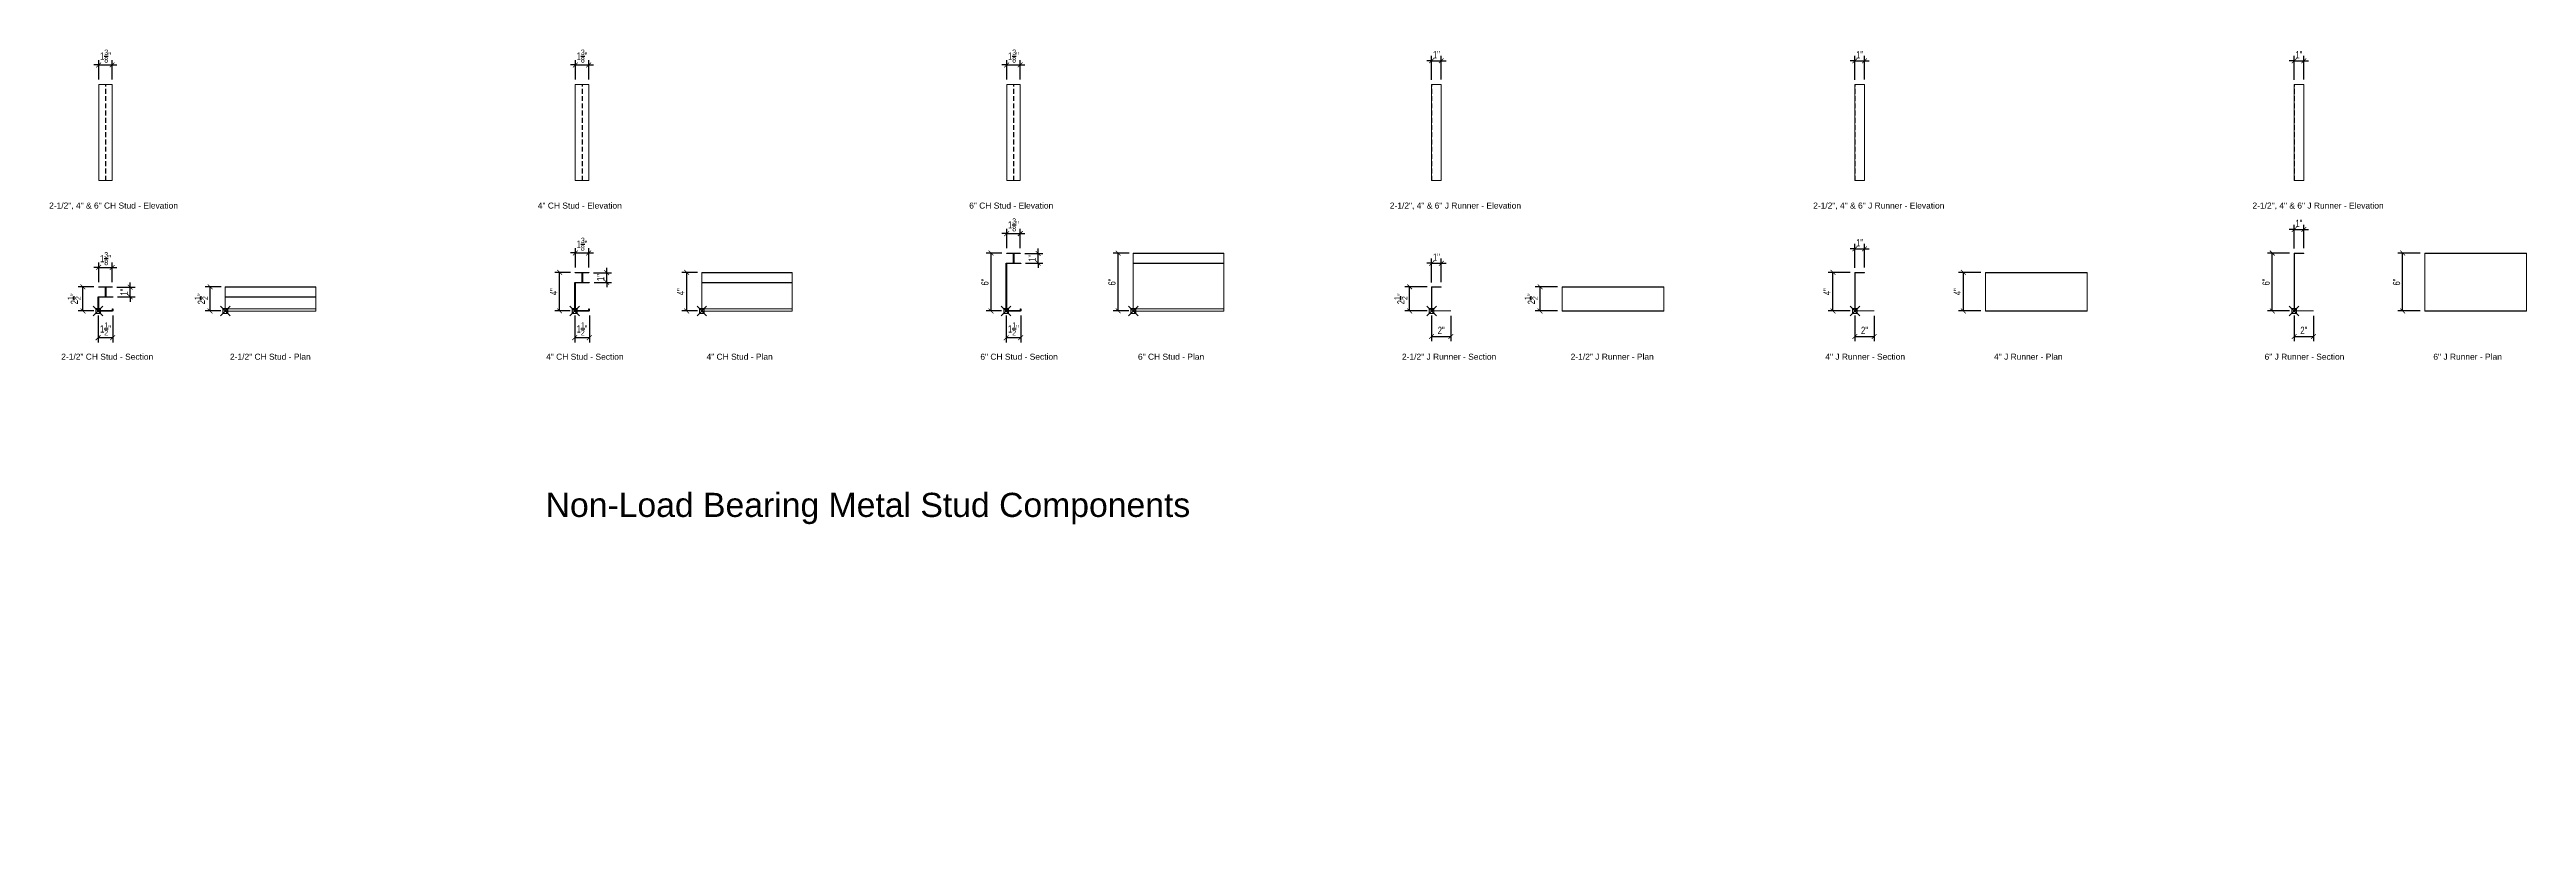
# Model space of a CAD drawing. Header units: inches. Extents: x 1578 to 1959, y 1763 to 1845.
# Drawn here: x 1577.6 to 1834.2, y 1763.5 to 1845.1 of the extents above; entities that cross this region are included whole.
import ezdxf
from ezdxf.enums import TextEntityAlignment as Align

# ---------------------------------------------------------------- set-up
doc = ezdxf.new("R2010")
doc.units = ezdxf.units.IN
doc.header["$LTSCALE"] = 4
doc.header["$MEASUREMENT"] = 0
doc.header["$PDMODE"] = 99
doc.header["$PDSIZE"] = 0.5
doc.linetypes.add('HIDDEN2', pattern=[0.1875, 0.125, -0.0625])
for name, color, linetype, lineweight in [('A-Anno-Dims', 211, 'Continuous', 25), ('Fine', 90, 'Continuous', 18), ('G-Anno-Ttlb', 213, 'Continuous', 50), ('Med', 31, 'Continuous', 25), ('Thin', 150, 'Continuous', 18)]:
    doc.layers.add(name, color=color, linetype=linetype, lineweight=lineweight)
doc.layers.add('G-Anno-Nplt', color=140, linetype='Continuous', lineweight=18, plot=False)
doc.styles.add('Arch-Dim', font='arial.ttf', dxfattribs={"width": 0.75})
doc.styles.add('RomanS', font='romans.shx')
doc.dimstyles.new('Aec-Arch-I-1-2', dxfattribs={"dimscale": 8, "dimtxt": 0.09375, "dimasz": 0.0625, "dimexe": 0.0625, "dimexo": 0.0625, "dimgap": 0.03125, "dimtad": 1, "dimdec": 4, "dimzin": 3, "dimdsep": 46, "dimlunit": 4, "dimtxsty": 'Arch-Dim', "dimblk": 'ARCHTICK', "dimcen": 0.09375, "dimclrd": 8, "dimclre": 8, "dimadec": 4, "dimazin": 2, "dimtfac": 0.75, "dimtdec": 4, "dimtix": 1, "dimtmove": 1, "dimatfit": 2, "dimldrblk": 'OPEN90', "dimfxl": 1, "dimtolj": 1, "dimtzin": 0, "dimarcsym": 0})

msp = doc.modelspace()

# ---------------------------------------------------------------- texts
at = {"layer": 'A-Anno-Dims', "insert": (1807.31257, 1763.48275), "char_height": 0.75, "attachment_point": 9, "style": 'Arch-Dim'}
msp.add_mtext('\\A1;', dxfattribs=at)

# ---------------------------------------------------------------- blocks, each defined once
blk = doc.blocks.new('Anno_Title_T2')
at = {"color": 0, "linetype": 'ByBlock', "lineweight": -2, "style": 'RomanS'}
blk.add_attdef('TITLE', (0, 0.5), '', height=1.25, dxfattribs=at)
blk.add_attdef('SCALE', text='', height=0.75, dxfattribs=at).set_placement((0, -0.5), align=Align.TOP_LEFT)
blk = doc.blocks.new('_ArchTick')
at = {"color": 0, "linetype": 'ByBlock', "const_width": 0.15}
blk.add_lwpolyline([(-0.5, -0.5), (0.5, 0.5)], dxfattribs=at)
blk = doc.blocks.new('*D10')
at = {"layer": 'A-Anno-Dims', "color": 8, "lineweight": -2, "transparency": 16777216}
for p, q in [((1582.59, 1817.57), (1582.59, 1814.77)), ((1584.1, 1817.57), (1584.1, 1814.77)), ((1584.1, 1815.27), (1582.59, 1815.27))]:
    blk.add_line(p, q, dxfattribs=at)
at = {"layer": 'Defpoints', "color": 0, "transparency": 16777216}
for p in [(1582.59, 1818.07), (1584.1, 1818.07), (1582.59, 1815.27)]:
    blk.add_point(p, dxfattribs=at)
at = {"layer": 'A-Anno-Dims', "color": 8, "lineweight": -2, "transparency": 16777216, "xscale": 0.5, "yscale": 0.5, "zscale": 0.5, "rotation": 180}
blk.add_blockref('_ArchTick', (1582.59, 1815.27), dxfattribs=at)
at = {"layer": 'A-Anno-Dims', "color": 8, "lineweight": -2, "transparency": 16777216, "xscale": 0.5, "yscale": 0.5, "zscale": 0.5}
blk.add_blockref('_ArchTick', (1584.1, 1815.27), dxfattribs=at)
at = {"layer": 'A-Anno-Dims', "color": 0, "transparency": 16777216, "insert": (1583.35, 1816.18), "char_height": 0.75, "attachment_point": 5, "style": 'Arch-Dim'}
blk.add_mtext('\\A1;1{\\H0.750000x;\\S1/2;}"', dxfattribs=at)
blk = doc.blocks.new('_Open90')
at = {"color": 0, "linetype": 'ByBlock', "lineweight": -2}
for p, q in [((0, 0), (-1, 0)), ((-0.5, 0.5), (0, 0)), ((0, 0), (-0.5, -0.5))]:
    blk.add_line(p, q, dxfattribs=at)
blk = doc.blocks.new('*D11')
at = {"layer": 'A-Anno-Dims', "color": 8, "lineweight": -2, "transparency": 16777216}
for p, q in [((1582.65, 1822.55), (1582.15, 1822.55)), ((1582.65, 1821.04), (1582.65, 1823.05)), ((1582.65, 1822.55), (1584.04, 1822.55)), ((1584.04, 1821.04), (1584.04, 1823.05)), ((1584.04, 1822.55), (1584.54, 1822.55))]:
    blk.add_line(p, q, dxfattribs=at)
at = {"layer": 'Defpoints', "color": 0, "transparency": 16777216}
for p in [(1584.04, 1822.55), (1582.65, 1820.54), (1584.04, 1820.54)]:
    blk.add_point(p, dxfattribs=at)
at = {"layer": 'A-Anno-Dims', "color": 8, "lineweight": -2, "transparency": 16777216, "xscale": 0.5, "yscale": 0.5, "zscale": 0.5}
blk.add_blockref('_ArchTick', (1582.65, 1822.55), dxfattribs=at)
at = {"layer": 'A-Anno-Dims', "color": 8, "lineweight": -2, "transparency": 16777216, "xscale": 0.5, "yscale": 0.5, "zscale": 0.5, "rotation": 180}
blk.add_blockref('_ArchTick', (1584.04, 1822.55), dxfattribs=at)
at = {"layer": 'A-Anno-Dims', "color": 0, "transparency": 16777216, "insert": (1583.35, 1823.46), "char_height": 0.75, "attachment_point": 5, "style": 'Arch-Dim'}
blk.add_mtext('\\A1;1{\\H0.750000x;\\S3/8;}"', dxfattribs=at)
blk = doc.blocks.new('*D12')
at = {"layer": 'A-Anno-Dims', "color": 8, "lineweight": -2, "transparency": 16777216}
for p, q in [((1582.15, 1820.54), (1580.52, 1820.54)), ((1581.02, 1818.04), (1581.02, 1820.54)), ((1582.13, 1818.04), (1580.52, 1818.04))]:
    blk.add_line(p, q, dxfattribs=at)
at = {"layer": 'Defpoints', "color": 0, "transparency": 16777216}
for p in [(1581.02, 1820.54), (1582.65, 1820.54), (1582.63, 1818.04)]:
    blk.add_point(p, dxfattribs=at)
at = {"layer": 'A-Anno-Dims', "color": 8, "lineweight": -2, "transparency": 16777216, "xscale": 0.5, "yscale": 0.5, "zscale": 0.5}
for p, rotation in [((1581.02, 1820.54), 90), ((1581.02, 1818.04), 270)]:
    blk.add_blockref('_ArchTick', p, dxfattribs=dict(at, rotation=rotation))
at = {"layer": 'A-Anno-Dims', "color": 0, "transparency": 16777216, "insert": (1580.12, 1819.29), "char_height": 0.75, "attachment_point": 5, "rotation": 90, "style": 'Arch-Dim'}
blk.add_mtext('\\A1;2{\\H0.750000x;\\S1/2;}"', dxfattribs=at)
blk = doc.blocks.new('*D13')
at = {"layer": 'A-Anno-Dims', "color": 8, "lineweight": -2, "transparency": 16777216}
for p, q in [((1584.54, 1820.5), (1586.41, 1820.5)), ((1584.6, 1819.5), (1586.41, 1819.5)), ((1585.91, 1820.5), (1585.91, 1821)), ((1585.91, 1819.5), (1585.91, 1820.5)), ((1585.91, 1819.5), (1585.91, 1819))]:
    blk.add_line(p, q, dxfattribs=at)
at = {"layer": 'Defpoints', "color": 0, "transparency": 16777216}
for p in [(1584.04, 1820.5), (1584.1, 1819.5), (1585.91, 1820.5)]:
    blk.add_point(p, dxfattribs=at)
at = {"layer": 'A-Anno-Dims', "color": 8, "lineweight": -2, "transparency": 16777216, "xscale": 0.5, "yscale": 0.5, "zscale": 0.5}
for p, rotation in [((1585.91, 1820.5), 270), ((1585.91, 1819.5), 90)]:
    blk.add_blockref('_ArchTick', p, dxfattribs=dict(at, rotation=rotation))
at = {"layer": 'A-Anno-Dims', "color": 0, "transparency": 16777216, "insert": (1585.28, 1820), "char_height": 0.75, "attachment_point": 5, "rotation": 90, "style": 'Arch-Dim'}
blk.add_mtext('\\A1;1"', dxfattribs=at)
blk = doc.blocks.new('AecDtl_2_1_2CHStudSection')
at = {"layer": 'Med', "color": 0, "linetype": 'ByBlock'}
blk.add_lwpolyline([(0, 0.0359), (0, 1.43285, -0.4142135624), (0.0359, 1.46875), (0.758575, 1.46875), (0.75625, 2.46875), (0.0625, 2.46875), (0.0625, 2.5), (1.45, 2.5), (1.45, 2.46875), (0.789825, 2.46875), (0.789825, 1.46875), (1.5125, 1.46875), (1.5125, 1.43285), (0.0359, 1.43285), (0.0359, 0.0359), (1.4766, 0.0359), (1.4766, 0.21875), (1.5125, 0.21875), (1.5125, 0.0359, -0.4142135624), (1.4766, 0), (0.0359, 0, -0.4142135624)], format="xyb", close=True, dxfattribs=at)
blk = doc.blocks.new('*D25')
at = {"layer": 'A-Anno-Dims', "color": 8, "lineweight": -2, "transparency": 16777216}
for p, q in [((1582.65, 1843.53), (1582.15, 1843.53)), ((1582.65, 1842.02), (1582.65, 1844.03)), ((1582.65, 1843.53), (1584.04, 1843.53)), ((1584.04, 1842.02), (1584.04, 1844.03)), ((1584.04, 1843.53), (1584.54, 1843.53))]:
    blk.add_line(p, q, dxfattribs=at)
at = {"layer": 'Defpoints', "color": 0, "transparency": 16777216}
for p in [(1584.04, 1843.53), (1582.65, 1841.52), (1584.04, 1841.52)]:
    blk.add_point(p, dxfattribs=at)
at = {"layer": 'A-Anno-Dims', "color": 8, "lineweight": -2, "transparency": 16777216, "xscale": 0.5, "yscale": 0.5, "zscale": 0.5}
blk.add_blockref('_ArchTick', (1582.65, 1843.53), dxfattribs=at)
at = {"layer": 'A-Anno-Dims', "color": 8, "lineweight": -2, "transparency": 16777216, "xscale": 0.5, "yscale": 0.5, "zscale": 0.5, "rotation": 180}
blk.add_blockref('_ArchTick', (1584.04, 1843.53), dxfattribs=at)
at = {"layer": 'A-Anno-Dims', "color": 0, "transparency": 16777216, "insert": (1583.35, 1844.45), "char_height": 0.75, "attachment_point": 5, "style": 'Arch-Dim'}
blk.add_mtext('\\A1;1{\\H0.750000x;\\S3/8;}"', dxfattribs=at)
blk = doc.blocks.new('*D26')
at = {"layer": 'A-Anno-Dims', "color": 8, "lineweight": -2, "transparency": 16777216}
for p, q in [((1595.32, 1820.54), (1593.69, 1820.54)), ((1594.19, 1818.04), (1594.19, 1820.54)), ((1595.3, 1818.04), (1593.69, 1818.04))]:
    blk.add_line(p, q, dxfattribs=at)
at = {"layer": 'Defpoints', "color": 0, "transparency": 16777216}
for p in [(1594.19, 1820.54), (1595.82, 1820.54), (1595.8, 1818.04)]:
    blk.add_point(p, dxfattribs=at)
at = {"layer": 'A-Anno-Dims', "color": 8, "lineweight": -2, "transparency": 16777216, "xscale": 0.5, "yscale": 0.5, "zscale": 0.5}
for p, rotation in [((1594.19, 1820.54), 90), ((1594.19, 1818.04), 270)]:
    blk.add_blockref('_ArchTick', p, dxfattribs=dict(at, rotation=rotation))
at = {"layer": 'A-Anno-Dims', "color": 0, "transparency": 16777216, "insert": (1593.28, 1819.29), "char_height": 0.75, "attachment_point": 5, "rotation": 90, "style": 'Arch-Dim'}
blk.add_mtext('\\A1;2{\\H0.750000x;\\S1/2;}"', dxfattribs=at)
blk = doc.blocks.new('*D17')
at = {"layer": 'A-Anno-Dims', "color": 8, "lineweight": -2, "transparency": 16777216}
for p, q in [((1631.96, 1817.57), (1631.96, 1814.77)), ((1633.48, 1817.57), (1633.48, 1814.77)), ((1633.48, 1815.27), (1631.96, 1815.27))]:
    blk.add_line(p, q, dxfattribs=at)
at = {"layer": 'Defpoints', "color": 0, "transparency": 16777216}
for p in [(1631.96, 1818.07), (1633.48, 1818.07), (1631.96, 1815.27)]:
    blk.add_point(p, dxfattribs=at)
at = {"layer": 'A-Anno-Dims', "color": 8, "lineweight": -2, "transparency": 16777216, "xscale": 0.5, "yscale": 0.5, "zscale": 0.5, "rotation": 180}
blk.add_blockref('_ArchTick', (1631.96, 1815.27), dxfattribs=at)
at = {"layer": 'A-Anno-Dims', "color": 8, "lineweight": -2, "transparency": 16777216, "xscale": 0.5, "yscale": 0.5, "zscale": 0.5}
blk.add_blockref('_ArchTick', (1633.48, 1815.27), dxfattribs=at)
at = {"layer": 'A-Anno-Dims', "color": 0, "transparency": 16777216, "insert": (1632.72, 1816.18), "char_height": 0.75, "attachment_point": 5, "style": 'Arch-Dim'}
blk.add_mtext('\\A1;1{\\H0.750000x;\\S1/2;}"', dxfattribs=at)
blk = doc.blocks.new('*D14')
at = {"layer": 'A-Anno-Dims', "color": 8, "lineweight": -2, "transparency": 16777216}
for p, q in [((1632.03, 1822.54), (1632.03, 1824.55)), ((1633.41, 1822.54), (1633.41, 1824.55)), ((1632.03, 1824.05), (1631.53, 1824.05)), ((1632.03, 1824.05), (1633.41, 1824.05)), ((1633.41, 1824.05), (1633.91, 1824.05))]:
    blk.add_line(p, q, dxfattribs=at)
at = {"layer": 'Defpoints', "color": 0, "transparency": 16777216}
for p in [(1632.03, 1822.04), (1633.41, 1824.05), (1633.41, 1822.04)]:
    blk.add_point(p, dxfattribs=at)
at = {"layer": 'A-Anno-Dims', "color": 8, "lineweight": -2, "transparency": 16777216, "xscale": 0.5, "yscale": 0.5, "zscale": 0.5}
blk.add_blockref('_ArchTick', (1632.03, 1824.05), dxfattribs=at)
at = {"layer": 'A-Anno-Dims', "color": 8, "lineweight": -2, "transparency": 16777216, "xscale": 0.5, "yscale": 0.5, "zscale": 0.5, "rotation": 180}
blk.add_blockref('_ArchTick', (1633.41, 1824.05), dxfattribs=at)
at = {"layer": 'A-Anno-Dims', "color": 0, "transparency": 16777216, "insert": (1632.72, 1824.96), "char_height": 0.75, "attachment_point": 5, "style": 'Arch-Dim'}
blk.add_mtext('\\A1;1{\\H0.750000x;\\S3/8;}"', dxfattribs=at)
blk = doc.blocks.new('*D15')
at = {"layer": 'A-Anno-Dims', "color": 8, "lineweight": -2, "transparency": 16777216}
for p, q in [((1631.53, 1822.04), (1629.89, 1822.04)), ((1630.39, 1818.04), (1630.39, 1822.04)), ((1631.5, 1818.04), (1629.89, 1818.04))]:
    blk.add_line(p, q, dxfattribs=at)
at = {"layer": 'Defpoints', "color": 0, "transparency": 16777216}
for p in [(1630.39, 1822.04), (1632.03, 1822.04), (1632, 1818.04)]:
    blk.add_point(p, dxfattribs=at)
at = {"layer": 'A-Anno-Dims', "color": 8, "lineweight": -2, "transparency": 16777216, "xscale": 0.5, "yscale": 0.5, "zscale": 0.5}
for p, rotation in [((1630.39, 1822.04), 90), ((1630.39, 1818.04), 270)]:
    blk.add_blockref('_ArchTick', p, dxfattribs=dict(at, rotation=rotation))
at = {"layer": 'A-Anno-Dims', "color": 0, "transparency": 16777216, "insert": (1629.77, 1820.04), "char_height": 0.75, "attachment_point": 5, "rotation": 90, "style": 'Arch-Dim'}
blk.add_mtext('\\A1;4"', dxfattribs=at)
blk = doc.blocks.new('*D16')
at = {"layer": 'A-Anno-Dims', "color": 8, "lineweight": -2, "transparency": 16777216}
for p, q in [((1633.91, 1822), (1635.78, 1822)), ((1635.28, 1822), (1635.28, 1822.5)), ((1635.28, 1821), (1635.28, 1822)), ((1633.98, 1821), (1635.78, 1821)), ((1635.28, 1821), (1635.28, 1820.5))]:
    blk.add_line(p, q, dxfattribs=at)
at = {"layer": 'Defpoints', "color": 0, "transparency": 16777216}
for p in [(1633.41, 1822), (1635.28, 1822), (1633.48, 1821)]:
    blk.add_point(p, dxfattribs=at)
at = {"layer": 'A-Anno-Dims', "color": 8, "lineweight": -2, "transparency": 16777216, "xscale": 0.5, "yscale": 0.5, "zscale": 0.5}
for p, rotation in [((1635.28, 1822), 270), ((1635.28, 1821), 90)]:
    blk.add_blockref('_ArchTick', p, dxfattribs=dict(at, rotation=rotation))
at = {"layer": 'A-Anno-Dims', "color": 0, "transparency": 16777216, "insert": (1634.65, 1821.5), "char_height": 0.75, "attachment_point": 5, "rotation": 90, "style": 'Arch-Dim'}
blk.add_mtext('\\A1;1"', dxfattribs=at)
blk = doc.blocks.new('*D18')
at = {"layer": 'A-Anno-Dims', "color": 8, "lineweight": -2, "transparency": 16777216}
for p, q in [((1676.66, 1817.57), (1676.66, 1814.77)), ((1678.17, 1817.57), (1678.17, 1814.77)), ((1678.17, 1815.27), (1676.66, 1815.27))]:
    blk.add_line(p, q, dxfattribs=at)
at = {"layer": 'Defpoints', "color": 0, "transparency": 16777216}
for p in [(1676.66, 1818.07), (1678.17, 1818.07), (1676.66, 1815.27)]:
    blk.add_point(p, dxfattribs=at)
at = {"layer": 'A-Anno-Dims', "color": 8, "lineweight": -2, "transparency": 16777216, "xscale": 0.5, "yscale": 0.5, "zscale": 0.5, "rotation": 180}
blk.add_blockref('_ArchTick', (1676.66, 1815.27), dxfattribs=at)
at = {"layer": 'A-Anno-Dims', "color": 8, "lineweight": -2, "transparency": 16777216, "xscale": 0.5, "yscale": 0.5, "zscale": 0.5}
blk.add_blockref('_ArchTick', (1678.17, 1815.27), dxfattribs=at)
at = {"layer": 'A-Anno-Dims', "color": 0, "transparency": 16777216, "insert": (1677.41, 1816.18), "char_height": 0.75, "attachment_point": 5, "style": 'Arch-Dim'}
blk.add_mtext('\\A1;1{\\H0.750000x;\\S1/2;}"', dxfattribs=at)
blk = doc.blocks.new('*D19')
at = {"layer": 'A-Anno-Dims', "color": 8, "lineweight": -2, "transparency": 16777216}
for p, q in [((1676.72, 1826.05), (1676.22, 1826.05)), ((1676.72, 1824.54), (1676.72, 1826.55)), ((1676.72, 1826.05), (1678.11, 1826.05)), ((1678.11, 1824.54), (1678.11, 1826.55)), ((1678.11, 1826.05), (1678.61, 1826.05))]:
    blk.add_line(p, q, dxfattribs=at)
at = {"layer": 'Defpoints', "color": 0, "transparency": 16777216}
for p in [(1678.11, 1826.05), (1676.72, 1824.04), (1678.11, 1824.04)]:
    blk.add_point(p, dxfattribs=at)
at = {"layer": 'A-Anno-Dims', "color": 8, "lineweight": -2, "transparency": 16777216, "xscale": 0.5, "yscale": 0.5, "zscale": 0.5}
blk.add_blockref('_ArchTick', (1676.72, 1826.05), dxfattribs=at)
at = {"layer": 'A-Anno-Dims', "color": 8, "lineweight": -2, "transparency": 16777216, "xscale": 0.5, "yscale": 0.5, "zscale": 0.5, "rotation": 180}
blk.add_blockref('_ArchTick', (1678.11, 1826.05), dxfattribs=at)
at = {"layer": 'A-Anno-Dims', "color": 0, "transparency": 16777216, "insert": (1677.41, 1826.96), "char_height": 0.75, "attachment_point": 5, "style": 'Arch-Dim'}
blk.add_mtext('\\A1;1{\\H0.750000x;\\S3/8;}"', dxfattribs=at)
blk = doc.blocks.new('*D20')
at = {"layer": 'A-Anno-Dims', "color": 8, "lineweight": -2, "transparency": 16777216}
for p, q in [((1676.22, 1824.04), (1674.59, 1824.04)), ((1675.09, 1818.04), (1675.09, 1824.04)), ((1676.19, 1818.04), (1674.59, 1818.04))]:
    blk.add_line(p, q, dxfattribs=at)
at = {"layer": 'Defpoints', "color": 0, "transparency": 16777216}
for p in [(1675.09, 1824.04), (1676.72, 1824.04), (1676.69, 1818.04)]:
    blk.add_point(p, dxfattribs=at)
at = {"layer": 'A-Anno-Dims', "color": 8, "lineweight": -2, "transparency": 16777216, "xscale": 0.5, "yscale": 0.5, "zscale": 0.5}
for p, rotation in [((1675.09, 1824.04), 90), ((1675.09, 1818.04), 270)]:
    blk.add_blockref('_ArchTick', p, dxfattribs=dict(at, rotation=rotation))
at = {"layer": 'A-Anno-Dims', "color": 0, "transparency": 16777216, "insert": (1674.46, 1821.04), "char_height": 0.75, "attachment_point": 5, "rotation": 90, "style": 'Arch-Dim'}
blk.add_mtext('\\A1;6"', dxfattribs=at)
blk = doc.blocks.new('*D21')
at = {"layer": 'A-Anno-Dims', "color": 8, "lineweight": -2, "transparency": 16777216}
for p, q in [((1679.97, 1824), (1679.97, 1824.5)), ((1678.61, 1824), (1680.47, 1824)), ((1678.67, 1823), (1680.47, 1823)), ((1679.97, 1823), (1679.97, 1824)), ((1679.97, 1823), (1679.97, 1822.5))]:
    blk.add_line(p, q, dxfattribs=at)
at = {"layer": 'Defpoints', "color": 0, "transparency": 16777216}
for p in [(1678.11, 1824), (1678.17, 1823), (1679.97, 1824)]:
    blk.add_point(p, dxfattribs=at)
at = {"layer": 'A-Anno-Dims', "color": 8, "lineweight": -2, "transparency": 16777216, "xscale": 0.5, "yscale": 0.5, "zscale": 0.5}
for p, rotation in [((1679.97, 1824), 270), ((1679.97, 1823), 90)]:
    blk.add_blockref('_ArchTick', p, dxfattribs=dict(at, rotation=rotation))
at = {"layer": 'A-Anno-Dims', "color": 0, "transparency": 16777216, "insert": (1679.35, 1823.5), "char_height": 0.75, "attachment_point": 5, "rotation": 90, "style": 'Arch-Dim'}
blk.add_mtext('\\A1;1"', dxfattribs=at)
blk = doc.blocks.new('AecDtl_4CHStudSection')
at = {"layer": 'Med', "color": 0, "linetype": 'ByBlock'}
blk.add_lwpolyline([(0, 0.0359), (0, 2.93285, -0.4142135624), (0.0359, 2.96875), (0.758575, 2.96875), (0.75625, 3.96875), (0.0625, 3.96875), (0.0625, 4), (1.45, 4), (1.45, 3.96875), (0.789825, 3.96875), (0.789825, 2.96875), (1.5125, 2.96875), (1.5125, 2.93285), (0.0359, 2.93285), (0.0359, 0.0359), (1.4766, 0.0359), (1.4766, 0.21875), (1.5125, 0.21875), (1.5125, 0.0359, -0.4142135624), (1.4766, 0), (0.0359, 0, -0.4142135624)], format="xyb", close=True, dxfattribs=at)
blk = doc.blocks.new('AecDtl_6CHStudSection')
at = {"layer": 'Med', "color": 0, "linetype": 'ByBlock'}
blk.add_lwpolyline([(0, 0.04), (0, 4.93, -0.414214), (0.04, 4.97), (0.76, 4.97), (0.76, 5.97), (0.06, 5.97), (0.06, 6), (1.45, 6), (1.45, 5.97), (0.79, 5.97), (0.79, 4.97), (1.51, 4.97), (1.51, 4.93), (0.04, 4.93), (0.04, 0.04), (1.48, 0.04), (1.48, 0.22), (1.51, 0.22), (1.51, 0.04, -0.414214), (1.48, 0), (0.04, 0, -0.414214)], format="xyb", close=True, dxfattribs=at)
blk = doc.blocks.new('*D27')
at = {"layer": 'A-Anno-Dims', "color": 8, "lineweight": -2, "transparency": 16777216}
for p, q in [((1632.03, 1843.53), (1631.53, 1843.53)), ((1632.03, 1842.02), (1632.03, 1844.03)), ((1632.03, 1843.53), (1633.41, 1843.53)), ((1633.41, 1842.02), (1633.41, 1844.03)), ((1633.41, 1843.53), (1633.91, 1843.53))]:
    blk.add_line(p, q, dxfattribs=at)
at = {"layer": 'Defpoints', "color": 0, "transparency": 16777216}
for p in [(1633.41, 1843.53), (1632.03, 1841.52), (1633.41, 1841.52)]:
    blk.add_point(p, dxfattribs=at)
at = {"layer": 'A-Anno-Dims', "color": 8, "lineweight": -2, "transparency": 16777216, "xscale": 0.5, "yscale": 0.5, "zscale": 0.5}
blk.add_blockref('_ArchTick', (1632.03, 1843.53), dxfattribs=at)
at = {"layer": 'A-Anno-Dims', "color": 8, "lineweight": -2, "transparency": 16777216, "xscale": 0.5, "yscale": 0.5, "zscale": 0.5, "rotation": 180}
blk.add_blockref('_ArchTick', (1633.41, 1843.53), dxfattribs=at)
at = {"layer": 'A-Anno-Dims', "color": 0, "transparency": 16777216, "insert": (1632.72, 1844.45), "char_height": 0.75, "attachment_point": 5, "style": 'Arch-Dim'}
blk.add_mtext('\\A1;1{\\H0.750000x;\\S3/8;}"', dxfattribs=at)
blk = doc.blocks.new('*D28')
at = {"layer": 'A-Anno-Dims', "color": 8, "lineweight": -2, "transparency": 16777216}
for p, q in [((1644.69, 1822.04), (1643.06, 1822.04)), ((1643.56, 1818.04), (1643.56, 1822.04)), ((1644.67, 1818.04), (1643.06, 1818.04))]:
    blk.add_line(p, q, dxfattribs=at)
at = {"layer": 'Defpoints', "color": 0, "transparency": 16777216}
for p in [(1643.56, 1822.04), (1645.19, 1822.04), (1645.17, 1818.04)]:
    blk.add_point(p, dxfattribs=at)
at = {"layer": 'A-Anno-Dims', "color": 8, "lineweight": -2, "transparency": 16777216, "xscale": 0.5, "yscale": 0.5, "zscale": 0.5}
for p, rotation in [((1643.56, 1822.04), 90), ((1643.56, 1818.04), 270)]:
    blk.add_blockref('_ArchTick', p, dxfattribs=dict(at, rotation=rotation))
at = {"layer": 'A-Anno-Dims', "color": 0, "transparency": 16777216, "insert": (1642.94, 1820.04), "char_height": 0.75, "attachment_point": 5, "rotation": 90, "style": 'Arch-Dim'}
blk.add_mtext('\\A1;4"', dxfattribs=at)
blk = doc.blocks.new('*D29')
at = {"layer": 'A-Anno-Dims', "color": 8, "lineweight": -2, "transparency": 16777216}
for p, q in [((1676.72, 1843.53), (1676.22, 1843.53)), ((1676.72, 1842.02), (1676.72, 1844.03)), ((1676.72, 1843.53), (1678.11, 1843.53)), ((1678.11, 1842.02), (1678.11, 1844.03)), ((1678.11, 1843.53), (1678.61, 1843.53))]:
    blk.add_line(p, q, dxfattribs=at)
at = {"layer": 'Defpoints', "color": 0, "transparency": 16777216}
for p in [(1678.11, 1843.53), (1676.72, 1841.52), (1678.11, 1841.52)]:
    blk.add_point(p, dxfattribs=at)
at = {"layer": 'A-Anno-Dims', "color": 8, "lineweight": -2, "transparency": 16777216, "xscale": 0.5, "yscale": 0.5, "zscale": 0.5}
blk.add_blockref('_ArchTick', (1676.72, 1843.53), dxfattribs=at)
at = {"layer": 'A-Anno-Dims', "color": 8, "lineweight": -2, "transparency": 16777216, "xscale": 0.5, "yscale": 0.5, "zscale": 0.5, "rotation": 180}
blk.add_blockref('_ArchTick', (1678.11, 1843.53), dxfattribs=at)
at = {"layer": 'A-Anno-Dims', "color": 0, "transparency": 16777216, "insert": (1677.41, 1844.45), "char_height": 0.75, "attachment_point": 5, "style": 'Arch-Dim'}
blk.add_mtext('\\A1;1{\\H0.750000x;\\S3/8;}"', dxfattribs=at)
blk = doc.blocks.new('*D30')
at = {"layer": 'A-Anno-Dims', "color": 8, "lineweight": -2, "transparency": 16777216}
for p, q in [((1689.39, 1824.04), (1687.76, 1824.04)), ((1688.26, 1818.04), (1688.26, 1824.04)), ((1689.36, 1818.04), (1687.76, 1818.04))]:
    blk.add_line(p, q, dxfattribs=at)
at = {"layer": 'Defpoints', "color": 0, "transparency": 16777216}
for p in [(1688.26, 1824.04), (1689.89, 1824.04), (1689.86, 1818.04)]:
    blk.add_point(p, dxfattribs=at)
at = {"layer": 'A-Anno-Dims', "color": 8, "lineweight": -2, "transparency": 16777216, "xscale": 0.5, "yscale": 0.5, "zscale": 0.5}
for p, rotation in [((1688.26, 1824.04), 90), ((1688.26, 1818.04), 270)]:
    blk.add_blockref('_ArchTick', p, dxfattribs=dict(at, rotation=rotation))
at = {"layer": 'A-Anno-Dims', "color": 0, "transparency": 16777216, "insert": (1687.62, 1821.04), "char_height": 0.75, "attachment_point": 5, "rotation": 90, "style": 'Arch-Dim'}
blk.add_mtext('\\A1;6"', dxfattribs=at)
blk = doc.blocks.new('*D42')
at = {"layer": 'A-Anno-Dims', "color": 8, "lineweight": -2, "transparency": 16777216}
for p, q in [((1810.09, 1817.57), (1810.09, 1814.9)), ((1812.09, 1817.54), (1812.09, 1814.9)), ((1810.09, 1815.4), (1812.09, 1815.4))]:
    blk.add_line(p, q, dxfattribs=at)
at = {"layer": 'Defpoints', "color": 0, "transparency": 16777216}
for p in [(1810.09, 1818.07), (1812.09, 1818.04), (1812.09, 1815.4)]:
    blk.add_point(p, dxfattribs=at)
at = {"layer": 'A-Anno-Dims', "color": 8, "lineweight": -2, "transparency": 16777216, "xscale": 0.5, "yscale": 0.5, "zscale": 0.5, "rotation": 180}
blk.add_blockref('_ArchTick', (1810.09, 1815.4), dxfattribs=at)
at = {"layer": 'A-Anno-Dims', "color": 8, "lineweight": -2, "transparency": 16777216, "xscale": 0.5, "yscale": 0.5, "zscale": 0.5}
blk.add_blockref('_ArchTick', (1812.09, 1815.4), dxfattribs=at)
at = {"layer": 'A-Anno-Dims', "color": 0, "transparency": 16777216, "insert": (1811.09, 1816.03), "char_height": 0.75, "attachment_point": 5, "style": 'Arch-Dim'}
blk.add_mtext('\\A1;2"', dxfattribs=at)
blk = doc.blocks.new('*D43')
at = {"layer": 'A-Anno-Dims', "color": 8, "lineweight": -2, "transparency": 16777216}
for p, q in [((1809.62, 1824.04), (1807.32, 1824.04)), ((1807.82, 1818.04), (1807.82, 1824.04)), ((1809.62, 1818.04), (1807.32, 1818.04))]:
    blk.add_line(p, q, dxfattribs=at)
at = {"layer": 'Defpoints', "color": 0, "transparency": 16777216}
for p in [(1807.82, 1824.04), (1810.12, 1824.04), (1810.12, 1818.04)]:
    blk.add_point(p, dxfattribs=at)
at = {"layer": 'A-Anno-Dims', "color": 8, "lineweight": -2, "transparency": 16777216, "xscale": 0.5, "yscale": 0.5, "zscale": 0.5}
for p, rotation in [((1807.82, 1824.04), 90), ((1807.82, 1818.04), 270)]:
    blk.add_blockref('_ArchTick', p, dxfattribs=dict(at, rotation=rotation))
at = {"layer": 'A-Anno-Dims', "color": 0, "transparency": 16777216, "insert": (1807.19, 1821.04), "char_height": 0.75, "attachment_point": 5, "rotation": 90, "style": 'Arch-Dim'}
blk.add_mtext('\\A1;6"', dxfattribs=at)
blk = doc.blocks.new('*D44')
at = {"layer": 'A-Anno-Dims', "color": 8, "lineweight": -2, "transparency": 16777216}
for p, q in [((1810.09, 1826.48), (1809.59, 1826.48)), ((1810.09, 1824.5), (1810.09, 1826.98)), ((1810.09, 1826.48), (1811.09, 1826.48)), ((1811.09, 1824.54), (1811.09, 1826.98)), ((1811.09, 1826.48), (1811.59, 1826.48))]:
    blk.add_line(p, q, dxfattribs=at)
at = {"layer": 'Defpoints', "color": 0, "transparency": 16777216}
for p in [(1811.09, 1826.48), (1810.09, 1824), (1811.09, 1824.04)]:
    blk.add_point(p, dxfattribs=at)
at = {"layer": 'A-Anno-Dims', "color": 8, "lineweight": -2, "transparency": 16777216, "xscale": 0.5, "yscale": 0.5, "zscale": 0.5}
blk.add_blockref('_ArchTick', (1810.09, 1826.48), dxfattribs=at)
at = {"layer": 'A-Anno-Dims', "color": 8, "lineweight": -2, "transparency": 16777216, "xscale": 0.5, "yscale": 0.5, "zscale": 0.5, "rotation": 180}
blk.add_blockref('_ArchTick', (1811.09, 1826.48), dxfattribs=at)
at = {"layer": 'A-Anno-Dims', "color": 0, "transparency": 16777216, "insert": (1810.59, 1827.11), "char_height": 0.75, "attachment_point": 5, "style": 'Arch-Dim'}
blk.add_mtext('\\A1;1"', dxfattribs=at)
blk = doc.blocks.new('*D45')
at = {"layer": 'A-Anno-Dims', "color": 8, "lineweight": -2, "transparency": 16777216}
for p, q in [((1810.09, 1843.97), (1809.59, 1843.97)), ((1810.09, 1841.99), (1810.09, 1844.47)), ((1810.09, 1843.97), (1811.09, 1843.97)), ((1811.09, 1842.02), (1811.09, 1844.47)), ((1811.09, 1843.97), (1811.59, 1843.97))]:
    blk.add_line(p, q, dxfattribs=at)
at = {"layer": 'Defpoints', "color": 0, "transparency": 16777216}
for p in [(1811.09, 1843.97), (1810.09, 1841.49), (1811.09, 1841.52)]:
    blk.add_point(p, dxfattribs=at)
at = {"layer": 'A-Anno-Dims', "color": 8, "lineweight": -2, "transparency": 16777216, "xscale": 0.5, "yscale": 0.5, "zscale": 0.5}
blk.add_blockref('_ArchTick', (1810.09, 1843.97), dxfattribs=at)
at = {"layer": 'A-Anno-Dims', "color": 8, "lineweight": -2, "transparency": 16777216, "xscale": 0.5, "yscale": 0.5, "zscale": 0.5, "rotation": 180}
blk.add_blockref('_ArchTick', (1811.09, 1843.97), dxfattribs=at)
at = {"layer": 'A-Anno-Dims', "color": 0, "transparency": 16777216, "insert": (1810.59, 1844.59), "char_height": 0.75, "attachment_point": 5, "style": 'Arch-Dim'}
blk.add_mtext('\\A1;1"', dxfattribs=at)
blk = doc.blocks.new('*D41')
at = {"layer": 'A-Anno-Dims', "color": 8, "lineweight": -2, "transparency": 16777216}
for p, q in [((1823.13, 1824.04), (1820.83, 1824.04)), ((1821.33, 1818.04), (1821.33, 1824.04)), ((1823.13, 1818.04), (1820.83, 1818.04))]:
    blk.add_line(p, q, dxfattribs=at)
at = {"layer": 'Defpoints', "color": 0, "transparency": 16777216}
for p in [(1821.33, 1824.04), (1823.63, 1824.04), (1823.63, 1818.04)]:
    blk.add_point(p, dxfattribs=at)
at = {"layer": 'A-Anno-Dims', "color": 8, "lineweight": -2, "transparency": 16777216, "xscale": 0.5, "yscale": 0.5, "zscale": 0.5}
for p, rotation in [((1821.33, 1824.04), 90), ((1821.33, 1818.04), 270)]:
    blk.add_blockref('_ArchTick', p, dxfattribs=dict(at, rotation=rotation))
at = {"layer": 'A-Anno-Dims', "color": 0, "transparency": 16777216, "insert": (1820.7, 1821.04), "char_height": 0.75, "attachment_point": 5, "rotation": 90, "style": 'Arch-Dim'}
blk.add_mtext('\\A1;6"', dxfattribs=at)
blk = doc.blocks.new('AecDtl_6JRunnerSection')
at = {"layer": 'Thin', "color": 0}
blk.add_lwpolyline([(1, 6), (0.03, 6, 0.414214), (0, 5.97), (0, 0.03, 0.414214), (0.03, 0), (2, 0), (2, 0.03), (0.03, 0.03), (0.03, 5.97), (1, 5.97)], format="xyb", close=True, dxfattribs=at)
blk = doc.blocks.new('*D34')
at = {"layer": 'A-Anno-Dims', "color": 8, "lineweight": -2, "transparency": 16777216}
for p, q in [((1764.58, 1817.57), (1764.58, 1814.9)), ((1766.58, 1817.54), (1766.58, 1814.9)), ((1764.58, 1815.4), (1766.58, 1815.4))]:
    blk.add_line(p, q, dxfattribs=at)
at = {"layer": 'Defpoints', "color": 0, "transparency": 16777216}
for p in [(1764.58, 1818.07), (1766.58, 1818.04), (1766.58, 1815.4)]:
    blk.add_point(p, dxfattribs=at)
at = {"layer": 'A-Anno-Dims', "color": 8, "lineweight": -2, "transparency": 16777216, "xscale": 0.5, "yscale": 0.5, "zscale": 0.5, "rotation": 180}
blk.add_blockref('_ArchTick', (1764.58, 1815.4), dxfattribs=at)
at = {"layer": 'A-Anno-Dims', "color": 8, "lineweight": -2, "transparency": 16777216, "xscale": 0.5, "yscale": 0.5, "zscale": 0.5}
blk.add_blockref('_ArchTick', (1766.58, 1815.4), dxfattribs=at)
at = {"layer": 'A-Anno-Dims', "color": 0, "transparency": 16777216, "insert": (1765.58, 1816.03), "char_height": 0.75, "attachment_point": 5, "style": 'Arch-Dim'}
blk.add_mtext('\\A1;2"', dxfattribs=at)
blk = doc.blocks.new('*D35')
at = {"layer": 'A-Anno-Dims', "color": 8, "lineweight": -2, "transparency": 16777216}
for p, q in [((1764.11, 1822.04), (1761.81, 1822.04)), ((1762.31, 1818.04), (1762.31, 1822.04)), ((1764.11, 1818.04), (1761.81, 1818.04))]:
    blk.add_line(p, q, dxfattribs=at)
at = {"layer": 'Defpoints', "color": 0, "transparency": 16777216}
for p in [(1762.31, 1822.04), (1764.61, 1822.04), (1764.61, 1818.04)]:
    blk.add_point(p, dxfattribs=at)
at = {"layer": 'A-Anno-Dims', "color": 8, "lineweight": -2, "transparency": 16777216, "xscale": 0.5, "yscale": 0.5, "zscale": 0.5}
for p, rotation in [((1762.31, 1822.04), 90), ((1762.31, 1818.04), 270)]:
    blk.add_blockref('_ArchTick', p, dxfattribs=dict(at, rotation=rotation))
at = {"layer": 'A-Anno-Dims', "color": 0, "transparency": 16777216, "insert": (1761.69, 1820.04), "char_height": 0.75, "attachment_point": 5, "rotation": 90, "style": 'Arch-Dim'}
blk.add_mtext('\\A1;4"', dxfattribs=at)
blk = doc.blocks.new('*D36')
at = {"layer": 'A-Anno-Dims', "color": 8, "lineweight": -2, "transparency": 16777216}
for p, q in [((1764.58, 1824.48), (1764.08, 1824.48)), ((1764.58, 1822.5), (1764.58, 1824.98)), ((1764.58, 1824.48), (1765.58, 1824.48)), ((1765.58, 1822.54), (1765.58, 1824.98)), ((1765.58, 1824.48), (1766.08, 1824.48))]:
    blk.add_line(p, q, dxfattribs=at)
at = {"layer": 'Defpoints', "color": 0, "transparency": 16777216}
for p in [(1765.58, 1824.48), (1764.58, 1822), (1765.58, 1822.04)]:
    blk.add_point(p, dxfattribs=at)
at = {"layer": 'A-Anno-Dims', "color": 8, "lineweight": -2, "transparency": 16777216, "xscale": 0.5, "yscale": 0.5, "zscale": 0.5}
blk.add_blockref('_ArchTick', (1764.58, 1824.48), dxfattribs=at)
at = {"layer": 'A-Anno-Dims', "color": 8, "lineweight": -2, "transparency": 16777216, "xscale": 0.5, "yscale": 0.5, "zscale": 0.5, "rotation": 180}
blk.add_blockref('_ArchTick', (1765.58, 1824.48), dxfattribs=at)
at = {"layer": 'A-Anno-Dims', "color": 0, "transparency": 16777216, "insert": (1765.08, 1825.11), "char_height": 0.75, "attachment_point": 5, "style": 'Arch-Dim'}
blk.add_mtext('\\A1;1"', dxfattribs=at)
blk = doc.blocks.new('*D39')
at = {"layer": 'A-Anno-Dims', "color": 8, "lineweight": -2, "transparency": 16777216}
for p, q in [((1764.58, 1843.97), (1764.08, 1843.97)), ((1764.58, 1841.99), (1764.58, 1844.47)), ((1764.58, 1843.97), (1765.58, 1843.97)), ((1765.58, 1842.02), (1765.58, 1844.47)), ((1765.58, 1843.97), (1766.08, 1843.97))]:
    blk.add_line(p, q, dxfattribs=at)
at = {"layer": 'Defpoints', "color": 0, "transparency": 16777216}
for p in [(1765.58, 1843.97), (1764.58, 1841.49), (1765.58, 1841.52)]:
    blk.add_point(p, dxfattribs=at)
at = {"layer": 'A-Anno-Dims', "color": 8, "lineweight": -2, "transparency": 16777216, "xscale": 0.5, "yscale": 0.5, "zscale": 0.5}
blk.add_blockref('_ArchTick', (1764.58, 1843.97), dxfattribs=at)
at = {"layer": 'A-Anno-Dims', "color": 8, "lineweight": -2, "transparency": 16777216, "xscale": 0.5, "yscale": 0.5, "zscale": 0.5, "rotation": 180}
blk.add_blockref('_ArchTick', (1765.58, 1843.97), dxfattribs=at)
at = {"layer": 'A-Anno-Dims', "color": 0, "transparency": 16777216, "insert": (1765.08, 1844.59), "char_height": 0.75, "attachment_point": 5, "style": 'Arch-Dim'}
blk.add_mtext('\\A1;1"', dxfattribs=at)
blk = doc.blocks.new('*D40')
at = {"layer": 'A-Anno-Dims', "color": 8, "lineweight": -2, "transparency": 16777216}
for p, q in [((1777.62, 1822.04), (1775.32, 1822.04)), ((1775.82, 1818.04), (1775.82, 1822.04)), ((1777.62, 1818.04), (1775.32, 1818.04))]:
    blk.add_line(p, q, dxfattribs=at)
at = {"layer": 'Defpoints', "color": 0, "transparency": 16777216}
for p in [(1775.82, 1822.04), (1778.12, 1822.04), (1778.12, 1818.04)]:
    blk.add_point(p, dxfattribs=at)
at = {"layer": 'A-Anno-Dims', "color": 8, "lineweight": -2, "transparency": 16777216, "xscale": 0.5, "yscale": 0.5, "zscale": 0.5}
for p, rotation in [((1775.82, 1822.04), 90), ((1775.82, 1818.04), 270)]:
    blk.add_blockref('_ArchTick', p, dxfattribs=dict(at, rotation=rotation))
at = {"layer": 'A-Anno-Dims', "color": 0, "transparency": 16777216, "insert": (1775.2, 1820.04), "char_height": 0.75, "attachment_point": 5, "rotation": 90, "style": 'Arch-Dim'}
blk.add_mtext('\\A1;4"', dxfattribs=at)
blk = doc.blocks.new('AecDtl_4JRunnerSection')
at = {"layer": 'Thin', "color": 0}
blk.add_lwpolyline([(1, 4), (0.03, 4, 0.414214), (0, 3.97), (0, 0.03, 0.414214), (0.03, 0), (2, 0), (2, 0.03), (0.03, 0.03), (0.03, 3.97), (1, 3.97)], format="xyb", close=True, dxfattribs=at)
blk = doc.blocks.new('*D31')
at = {"layer": 'A-Anno-Dims', "color": 8, "lineweight": -2, "transparency": 16777216}
for p, q in [((1720.73, 1817.57), (1720.73, 1814.9)), ((1722.73, 1817.54), (1722.73, 1814.9)), ((1720.73, 1815.4), (1722.73, 1815.4))]:
    blk.add_line(p, q, dxfattribs=at)
at = {"layer": 'Defpoints', "color": 0, "transparency": 16777216}
for p in [(1720.73, 1818.07), (1722.73, 1818.04), (1722.73, 1815.4)]:
    blk.add_point(p, dxfattribs=at)
at = {"layer": 'A-Anno-Dims', "color": 8, "lineweight": -2, "transparency": 16777216, "xscale": 0.5, "yscale": 0.5, "zscale": 0.5, "rotation": 180}
blk.add_blockref('_ArchTick', (1720.73, 1815.4), dxfattribs=at)
at = {"layer": 'A-Anno-Dims', "color": 8, "lineweight": -2, "transparency": 16777216, "xscale": 0.5, "yscale": 0.5, "zscale": 0.5}
blk.add_blockref('_ArchTick', (1722.73, 1815.4), dxfattribs=at)
at = {"layer": 'A-Anno-Dims', "color": 0, "transparency": 16777216, "insert": (1721.73, 1816.03), "char_height": 0.75, "attachment_point": 5, "style": 'Arch-Dim'}
blk.add_mtext('\\A1;2"', dxfattribs=at)
blk = doc.blocks.new('*D32')
at = {"layer": 'A-Anno-Dims', "color": 8, "lineweight": -2, "transparency": 16777216}
for p, q in [((1720.26, 1820.54), (1717.96, 1820.54)), ((1718.46, 1818.04), (1718.46, 1820.54)), ((1720.26, 1818.04), (1717.96, 1818.04))]:
    blk.add_line(p, q, dxfattribs=at)
at = {"layer": 'Defpoints', "color": 0, "transparency": 16777216}
for p in [(1718.46, 1820.54), (1720.76, 1820.54), (1720.76, 1818.04)]:
    blk.add_point(p, dxfattribs=at)
at = {"layer": 'A-Anno-Dims', "color": 8, "lineweight": -2, "transparency": 16777216, "xscale": 0.5, "yscale": 0.5, "zscale": 0.5}
for p, rotation in [((1718.46, 1820.54), 90), ((1718.46, 1818.04), 270)]:
    blk.add_blockref('_ArchTick', p, dxfattribs=dict(at, rotation=rotation))
at = {"layer": 'A-Anno-Dims', "color": 0, "transparency": 16777216, "insert": (1717.55, 1819.29), "char_height": 0.75, "attachment_point": 5, "rotation": 90, "style": 'Arch-Dim'}
blk.add_mtext('\\A1;2{\\H0.750000x;\\S1/2;}"', dxfattribs=at)
blk = doc.blocks.new('*D33')
at = {"layer": 'A-Anno-Dims', "color": 8, "lineweight": -2, "transparency": 16777216}
for p, q in [((1720.73, 1822.98), (1720.23, 1822.98)), ((1720.73, 1821), (1720.73, 1823.48)), ((1720.73, 1822.98), (1721.73, 1822.98)), ((1721.73, 1821.04), (1721.73, 1823.48)), ((1721.73, 1822.98), (1722.23, 1822.98))]:
    blk.add_line(p, q, dxfattribs=at)
at = {"layer": 'Defpoints', "color": 0, "transparency": 16777216}
for p in [(1721.73, 1822.98), (1720.73, 1820.5), (1721.73, 1820.54)]:
    blk.add_point(p, dxfattribs=at)
at = {"layer": 'A-Anno-Dims', "color": 8, "lineweight": -2, "transparency": 16777216, "xscale": 0.5, "yscale": 0.5, "zscale": 0.5}
blk.add_blockref('_ArchTick', (1720.73, 1822.98), dxfattribs=at)
at = {"layer": 'A-Anno-Dims', "color": 8, "lineweight": -2, "transparency": 16777216, "xscale": 0.5, "yscale": 0.5, "zscale": 0.5, "rotation": 180}
blk.add_blockref('_ArchTick', (1721.73, 1822.98), dxfattribs=at)
at = {"layer": 'A-Anno-Dims', "color": 0, "transparency": 16777216, "insert": (1721.23, 1823.61), "char_height": 0.75, "attachment_point": 5, "style": 'Arch-Dim'}
blk.add_mtext('\\A1;1"', dxfattribs=at)
blk = doc.blocks.new('*D37')
at = {"layer": 'A-Anno-Dims', "color": 8, "lineweight": -2, "transparency": 16777216}
for p, q in [((1733.77, 1820.54), (1731.47, 1820.54)), ((1731.97, 1818.04), (1731.97, 1820.54)), ((1733.77, 1818.04), (1731.47, 1818.04))]:
    blk.add_line(p, q, dxfattribs=at)
at = {"layer": 'Defpoints', "color": 0, "transparency": 16777216}
for p in [(1731.97, 1820.54), (1734.27, 1820.54), (1734.27, 1818.04)]:
    blk.add_point(p, dxfattribs=at)
at = {"layer": 'A-Anno-Dims', "color": 8, "lineweight": -2, "transparency": 16777216, "xscale": 0.5, "yscale": 0.5, "zscale": 0.5}
for p, rotation in [((1731.97, 1820.54), 90), ((1731.97, 1818.04), 270)]:
    blk.add_blockref('_ArchTick', p, dxfattribs=dict(at, rotation=rotation))
at = {"layer": 'A-Anno-Dims', "color": 0, "transparency": 16777216, "insert": (1731.06, 1819.29), "char_height": 0.75, "attachment_point": 5, "rotation": 90, "style": 'Arch-Dim'}
blk.add_mtext('\\A1;2{\\H0.750000x;\\S1/2;}"', dxfattribs=at)
blk = doc.blocks.new('*D38')
at = {"layer": 'A-Anno-Dims', "color": 8, "lineweight": -2, "transparency": 16777216}
for p, q in [((1720.73, 1843.97), (1720.23, 1843.97)), ((1720.73, 1841.99), (1720.73, 1844.47)), ((1720.73, 1843.97), (1721.73, 1843.97)), ((1721.73, 1842.02), (1721.73, 1844.47)), ((1721.73, 1843.97), (1722.23, 1843.97))]:
    blk.add_line(p, q, dxfattribs=at)
at = {"layer": 'Defpoints', "color": 0, "transparency": 16777216}
for p in [(1721.73, 1843.97), (1720.73, 1841.49), (1721.73, 1841.52)]:
    blk.add_point(p, dxfattribs=at)
at = {"layer": 'A-Anno-Dims', "color": 8, "lineweight": -2, "transparency": 16777216, "xscale": 0.5, "yscale": 0.5, "zscale": 0.5}
blk.add_blockref('_ArchTick', (1720.73, 1843.97), dxfattribs=at)
at = {"layer": 'A-Anno-Dims', "color": 8, "lineweight": -2, "transparency": 16777216, "xscale": 0.5, "yscale": 0.5, "zscale": 0.5, "rotation": 180}
blk.add_blockref('_ArchTick', (1721.73, 1843.97), dxfattribs=at)
at = {"layer": 'A-Anno-Dims', "color": 0, "transparency": 16777216, "insert": (1721.23, 1844.59), "char_height": 0.75, "attachment_point": 5, "style": 'Arch-Dim'}
blk.add_mtext('\\A1;1"', dxfattribs=at)
blk = doc.blocks.new('AecDtl_2_1_2JRunnerSection')
at = {"layer": 'Thin', "color": 0}
blk.add_lwpolyline([(1, 2.5), (0.03, 2.5, 0.414214), (0, 2.47), (0, 0.03, 0.414214), (0.03, 0), (2, 0), (2, 0.03), (0.03, 0.03), (0.03, 2.47), (1, 2.47)], format="xyb", close=True, dxfattribs=at)

# ---------------------------------------------------------------- dimensions: what is measured, and where the dimension line sits
at = {"layer": 'A-Anno-Dims'}
for base, p1, p2, picture, middle in [((1584.04196, 1843.52829), (1582.65446, 1841.51813), (1584.04196, 1841.51813), '*D25', (1583.34821, 1844.44663)), ((1633.4125, 1843.52829), (1632.025, 1841.51813), (1633.4125, 1841.51813), '*D27', (1632.71875, 1844.44663)), ((1678.10657, 1843.52829), (1676.71907, 1841.51813), (1678.10657, 1841.51813), '*D29', (1677.41282, 1844.44663)), ((1721.72548, 1843.96602), (1720.72548, 1841.48688), (1721.72548, 1841.51813), '*D38', (1721.22548, 1844.59255)), ((1765.58045, 1843.96602), (1764.58045, 1841.48688), (1765.58045, 1841.51813), '*D39', (1765.08045, 1844.59255)), ((1811.09046, 1843.96602), (1810.09046, 1841.48688), (1811.09046, 1841.51813), '*D45', (1810.59046, 1844.59255)), ((1678.10643, 1826.0462), (1676.71893, 1824.03604), (1678.10643, 1824.03604), '*D19', (1677.41268, 1826.96454)), ((1811.09046, 1826.48393), (1810.09046, 1824.00479), (1811.09046, 1824.03604), '*D44', (1810.59046, 1827.11046)), ((1633.4125, 1824.0462), (1632.025, 1822.03604), (1633.4125, 1822.03604), '*D14', (1632.71875, 1824.96454)), ((1765.58045, 1824.48393), (1764.58045, 1822.00479), (1765.58045, 1822.03604), '*D36', (1765.08045, 1825.11046)), ((1584.04196, 1822.5462), (1582.65446, 1820.53604), (1584.04196, 1820.53604), '*D11', (1583.34821, 1823.46454)), ((1721.72548, 1822.98393), (1720.72548, 1820.50479), (1721.72548, 1820.53604), '*D33', (1721.22548, 1823.61046)), ((1582.59196, 1815.26745), (1584.10446, 1818.07194), (1582.59196, 1818.07194), '*D10', (1583.34821, 1816.17601)), ((1631.9625, 1815.26745), (1633.475, 1818.07194), (1631.9625, 1818.07194), '*D17', (1632.71875, 1816.17601)), ((1676.65643, 1815.26745), (1678.16893, 1818.07194), (1676.65643, 1818.07194), '*D18', (1677.41268, 1816.17601)), ((1722.72548, 1815.40177), (1720.72548, 1818.06729), (1722.72548, 1818.03604), '*D31', (1721.72548, 1816.0283)), ((1766.58045, 1815.40177), (1764.58045, 1818.06729), (1766.58045, 1818.03604), '*D34', (1765.58045, 1816.0283)), ((1812.09046, 1815.40177), (1810.09046, 1818.06729), (1812.09046, 1818.03604), '*D42', (1811.09046, 1816.0283))]:
    dim = msp.add_linear_dim(base=base, p1=p1, p2=p2, dimstyle='Aec-Arch-I-1-2', dxfattribs=at)
    dim.commit()
    dim.dimension.update_dxf_attribs({"geometry": picture, "text_midpoint": middle})
for base, p1, p2, picture, middle in [((1679.97344, 1824.00479), (1678.16893, 1823.00479), (1678.10643, 1824.00479), '*D21', (1679.34691, 1823.50479)), ((1630.395, 1822.03604), (1631.9984, 1818.03604), (1632.025, 1822.03604), '*D15', (1629.77, 1820.03604)), ((1635.27952, 1822.00479), (1633.475, 1821.00479), (1633.4125, 1822.00479), '*D16', (1634.65298, 1821.50479)), ((1643.56333, 1822.03604), (1645.16673, 1818.03604), (1645.19333, 1822.03604), '*D28', (1642.93833, 1820.03604)), ((1675.08892, 1824.03604), (1676.69233, 1818.03604), (1676.71893, 1824.03604), '*D20', (1674.45599, 1821.03604)), ((1688.2574, 1824.03604), (1689.86081, 1818.03604), (1689.88741, 1824.03604), '*D30', (1687.62447, 1821.03604)), ((1762.31165, 1822.03604), (1764.6117, 1818.03604), (1764.6117, 1822.03604), '*D35', (1761.68665, 1820.03604)), ((1775.82384, 1822.03604), (1778.12389, 1818.03604), (1778.12389, 1822.03604), '*D40', (1775.19884, 1820.03604)), ((1807.82166, 1824.03604), (1810.12171, 1818.03604), (1810.12171, 1824.03604), '*D43', (1807.18873, 1821.03604)), ((1821.33385, 1824.03604), (1823.6339, 1818.03604), (1823.6339, 1824.03604), '*D41', (1820.70092, 1821.03604)), ((1581.02445, 1820.53604), (1582.62786, 1818.03604), (1582.65446, 1820.53604), '*D12', (1580.1159, 1819.28604)), ((1585.90898, 1820.50479), (1584.10446, 1819.50479), (1584.04196, 1820.50479), '*D13', (1585.28244, 1820.00479)), ((1594.19279, 1820.53604), (1595.79619, 1818.03604), (1595.82279, 1820.53604), '*D26', (1593.28423, 1819.28604)), ((1718.45668, 1820.53604), (1720.75673, 1818.03604), (1720.75673, 1820.53604), '*D32', (1717.54813, 1819.28604)), ((1731.96887, 1820.53604), (1734.26892, 1818.03604), (1734.26892, 1820.53604), '*D37', (1731.06032, 1819.28604))]:
    dim = msp.add_linear_dim(base=base, p1=p1, p2=p2, angle=90, dimstyle='Aec-Arch-I-1-2', dxfattribs=at)
    dim.commit()
    dim.dimension.update_dxf_attribs({"geometry": picture, "text_midpoint": middle})

# ---------------------------------------------------------------- linework, layer by layer
at = {"layer": 'Fine', "linetype": 'HIDDEN2'}
for p, q in [((1583.35054, 1831.5509), (1583.35054, 1841.51813)), ((1583.38179, 1831.5509), (1583.38179, 1841.51813)), ((1632.72108, 1831.5509), (1632.72108, 1841.51813)), ((1632.75233, 1831.5509), (1632.75233, 1841.51813)), ((1677.41515, 1831.5509), (1677.41515, 1841.51813)), ((1677.4464, 1831.5509), (1677.4464, 1841.51813)), ((1720.75673, 1831.5509), (1720.75673, 1841.51813)), ((1764.6117, 1831.5509), (1764.6117, 1841.51813)), ((1810.12171, 1831.5509), (1810.12171, 1841.51813))]:
    msp.add_line(p, q, dxfattribs=at)
at = {"layer": 'Fine'}
for p, q in [((1645.13083, 1822.00479), (1654.5017, 1822.00479)), ((1689.82491, 1824.00479), (1699.19577, 1824.00479)), ((1689.82491, 1823.00479), (1699.19577, 1823.00479)), ((1689.82491, 1822.96889), (1699.19577, 1822.96889)), ((1778.12389, 1822.00479), (1788.647, 1822.00479)), ((1823.6339, 1824.00479), (1834.15701, 1824.00479)), ((1595.76029, 1820.50479), (1605.13116, 1820.50479)), ((1595.76029, 1819.50479), (1605.13116, 1819.50479)), ((1595.76029, 1819.46889), (1605.13116, 1819.46889)), ((1645.13083, 1821.00479), (1654.5017, 1821.00479)), ((1645.13083, 1820.96889), (1654.5017, 1820.96889)), ((1734.26892, 1820.50479), (1744.79203, 1820.50479)), ((1734.26892, 1818.06729), (1744.79203, 1818.06729)), ((1778.12389, 1818.06729), (1788.647, 1818.06729)), ((1823.6339, 1818.06729), (1834.15701, 1818.06729))]:
    msp.add_line(p, q, dxfattribs=at)
at = {"layer": 'G-Anno-Nplt'}
for p in [(1582.59196, 1818.03604), (1595.76029, 1818.03604), (1631.9625, 1818.03604), (1645.13083, 1818.03604), (1676.65657, 1818.03604), (1689.82491, 1818.03604), (1720.72548, 1818.03613), (1764.58045, 1818.03613), (1810.09046, 1818.03613)]:
    msp.add_point(p, dxfattribs=at)
at = {"layer": 'Thin'}
for p, q in [((1595.76029, 1818.25479), (1605.13116, 1818.25479)), ((1645.13083, 1818.25479), (1654.5017, 1818.25479)), ((1689.82491, 1818.25479), (1699.19577, 1818.25479))]:
    msp.add_line(p, q, dxfattribs=at)
for points in [[(1584.04196, 1831.5509), (1584.04196, 1841.51813), (1582.65446, 1841.51813), (1582.65446, 1831.5509)], [(1633.4125, 1831.5509), (1633.4125, 1841.51813), (1632.025, 1841.51813), (1632.025, 1831.5509)], [(1678.10657, 1831.5509), (1678.10657, 1841.51813), (1676.71907, 1841.51813), (1676.71907, 1831.5509)], [(1720.72548, 1841.51813), (1720.72548, 1831.5509), (1721.72548, 1831.5509), (1721.72548, 1841.51813)], [(1764.58045, 1841.51813), (1764.58045, 1831.5509), (1765.58045, 1831.5509), (1765.58045, 1841.51813)], [(1810.09046, 1841.51813), (1810.09046, 1831.5509), (1811.09046, 1831.5509), (1811.09046, 1841.51813)], [(1654.5017, 1822.03604), (1654.5017, 1818.03604), (1645.13083, 1818.03604), (1645.13083, 1822.03604)], [(1699.19577, 1824.03604), (1699.19577, 1818.03604), (1689.82491, 1818.03604), (1689.82491, 1824.03604)], [(1788.647, 1818.03604), (1778.12389, 1818.03604), (1778.12389, 1822.03604), (1788.647, 1822.03604)], [(1834.15701, 1818.03604), (1823.6339, 1818.03604), (1823.6339, 1824.03604), (1834.15701, 1824.03604)], [(1605.13116, 1820.53604), (1605.13116, 1818.03604), (1595.76029, 1818.03604), (1595.76029, 1820.53604)], [(1744.79203, 1818.03604), (1734.26892, 1818.03604), (1734.26892, 1820.53604), (1744.79203, 1820.53604)]]:
    msp.add_lwpolyline(points, close=True, dxfattribs=at)

# ---------------------------------------------------------------- block references
for name, p in [('AecDtl_4CHStudSection', (1631.9625, 1818.03604)), ('AecDtl_6CHStudSection', (1676.65657, 1818.03604)), ('AecDtl_4JRunnerSection', (1764.58045, 1818.03613)), ('AecDtl_6JRunnerSection', (1810.09046, 1818.03613)), ('AecDtl_2_1_2CHStudSection', (1582.59196, 1818.03604)), ('AecDtl_2_1_2JRunnerSection', (1720.72548, 1818.03613))]:
    msp.add_blockref(name, p)
at = {"layer": 'G-Anno-Ttlb'}
ref = msp.add_blockref('Anno_Title_T2', (1577.51144, 1828.39789), dxfattribs=dict(at, xscale=0.5, yscale=0.5, zscale=0.5))
ref.add_attrib('TITLE', '2-1/2", 4" & 6" CH Stud - Elevation', (1577.51144, 1828.64789), dxfattribs={"layer": '0', "color": 0, "linetype": 'ByBlock', "lineweight": -2, "height": 0.625, "style": 'Arch-Dim'})
ref = msp.add_blockref('Anno_Title_T2', (1628.13726, 1828.39789), dxfattribs=dict(at, xscale=0.5, yscale=0.5, zscale=0.5))
ref.add_attrib('TITLE', '4" CH Stud - Elevation', (1628.13726, 1828.64789), dxfattribs={"layer": '0', "color": 0, "linetype": 'ByBlock', "lineweight": -2, "height": 0.625, "style": 'Arch-Dim'})
ref = msp.add_blockref('Anno_Title_T2', (1672.83134, 1828.39789), dxfattribs=dict(at, xscale=0.5, yscale=0.5, zscale=0.5))
ref.add_attrib('TITLE', '6" CH Stud - Elevation', (1672.83134, 1828.64789), dxfattribs={"layer": '0', "color": 0, "linetype": 'ByBlock', "lineweight": -2, "height": 0.625, "style": 'Arch-Dim'})
ref = msp.add_blockref('Anno_Title_T2', (1716.40588, 1828.39789), dxfattribs=dict(at, xscale=0.5, yscale=0.5, zscale=0.5))
ref.add_attrib('TITLE', '2-1/2", 4" & 6" J Runner - Elevation', (1716.40588, 1828.64789), dxfattribs={"layer": '0', "color": 0, "linetype": 'ByBlock', "lineweight": -2, "height": 0.625, "style": 'Arch-Dim'})
ref = msp.add_blockref('Anno_Title_T2', (1760.26085, 1828.39789), dxfattribs=dict(at, xscale=0.5, yscale=0.5, zscale=0.5))
ref.add_attrib('TITLE', '2-1/2", 4" & 6" J Runner - Elevation', (1760.26085, 1828.64789), dxfattribs={"layer": '0', "color": 0, "linetype": 'ByBlock', "lineweight": -2, "height": 0.625, "style": 'Arch-Dim'})
ref = msp.add_blockref('Anno_Title_T2', (1805.77086, 1828.39789), dxfattribs=dict(at, xscale=0.5, yscale=0.5, zscale=0.5))
ref.add_attrib('TITLE', '2-1/2", 4" & 6" J Runner - Elevation', (1805.77086, 1828.64789), dxfattribs={"layer": '0', "color": 0, "linetype": 'ByBlock', "lineweight": -2, "height": 0.625, "style": 'Arch-Dim'})
ref = msp.add_blockref('Anno_Title_T2', (1578.76672, 1812.73622), dxfattribs=dict(at, xscale=0.5, yscale=0.5, zscale=0.5))
ref.add_attrib('TITLE', '2-1/2" CH Stud - Section', (1578.76672, 1812.98622), dxfattribs={"layer": '0', "color": 0, "linetype": 'ByBlock', "lineweight": -2, "height": 0.625, "style": 'Arch-Dim'})
ref = msp.add_blockref('Anno_Title_T2', (1596.24835, 1812.73622), dxfattribs=dict(at, xscale=0.5, yscale=0.5, zscale=0.5))
ref.add_attrib('TITLE', '2-1/2" CH Stud - Plan', (1596.24835, 1812.98622), dxfattribs={"layer": '0', "color": 0, "linetype": 'ByBlock', "lineweight": -2, "height": 0.625, "style": 'Arch-Dim'})
ref = msp.add_blockref('Anno_Title_T2', (1629.0018, 1812.73622), dxfattribs=dict(at, xscale=0.5, yscale=0.5, zscale=0.5))
ref.add_attrib('TITLE', '4" CH Stud - Section', (1629.0018, 1812.98622), dxfattribs={"layer": '0', "color": 0, "linetype": 'ByBlock', "lineweight": -2, "height": 0.625, "style": 'Arch-Dim'})
ref = msp.add_blockref('Anno_Title_T2', (1645.61889, 1812.73622), dxfattribs=dict(at, xscale=0.5, yscale=0.5, zscale=0.5))
ref.add_attrib('TITLE', '4" CH Stud - Plan', (1645.61889, 1812.98622), dxfattribs={"layer": '0', "color": 0, "linetype": 'ByBlock', "lineweight": -2, "height": 0.625, "style": 'Arch-Dim'})
ref = msp.add_blockref('Anno_Title_T2', (1673.9844, 1812.73622), dxfattribs=dict(at, xscale=0.5, yscale=0.5, zscale=0.5))
ref.add_attrib('TITLE', '6" CH Stud - Section', (1673.9844, 1812.98622), dxfattribs={"layer": '0', "color": 0, "linetype": 'ByBlock', "lineweight": -2, "height": 0.625, "style": 'Arch-Dim'})
ref = msp.add_blockref('Anno_Title_T2', (1690.31296, 1812.73622), dxfattribs=dict(at, xscale=0.5, yscale=0.5, zscale=0.5))
ref.add_attrib('TITLE', '6" CH Stud - Plan', (1690.31296, 1812.98622), dxfattribs={"layer": '0', "color": 0, "linetype": 'ByBlock', "lineweight": -2, "height": 0.625, "style": 'Arch-Dim'})
ref = msp.add_blockref('Anno_Title_T2', (1717.66117, 1812.73622), dxfattribs=dict(at, xscale=0.5, yscale=0.5, zscale=0.5))
ref.add_attrib('TITLE', '2-1/2" J Runner - Section', (1717.66117, 1812.98622), dxfattribs={"layer": '0', "color": 0, "linetype": 'ByBlock', "lineweight": -2, "height": 0.625, "style": 'Arch-Dim'})
ref = msp.add_blockref('Anno_Title_T2', (1735.14279, 1812.73622), dxfattribs=dict(at, xscale=0.5, yscale=0.5, zscale=0.5))
ref.add_attrib('TITLE', '2-1/2" J Runner - Plan', (1735.14279, 1812.98622), dxfattribs={"layer": '0', "color": 0, "linetype": 'ByBlock', "lineweight": -2, "height": 0.625, "style": 'Arch-Dim'})
ref = msp.add_blockref('Anno_Title_T2', (1761.51614, 1812.73622), dxfattribs=dict(at, xscale=0.5, yscale=0.5, zscale=0.5))
ref.add_attrib('TITLE', '4" J Runner - Section', (1761.51614, 1812.98622), dxfattribs={"layer": '0', "color": 0, "linetype": 'ByBlock', "lineweight": -2, "height": 0.625, "style": 'Arch-Dim'})
ref = msp.add_blockref('Anno_Title_T2', (1778.99776, 1812.73622), dxfattribs=dict(at, xscale=0.5, yscale=0.5, zscale=0.5))
ref.add_attrib('TITLE', '4" J Runner - Plan', (1778.99776, 1812.98622), dxfattribs={"layer": '0', "color": 0, "linetype": 'ByBlock', "lineweight": -2, "height": 0.625, "style": 'Arch-Dim'})
ref = msp.add_blockref('Anno_Title_T2', (1807.02615, 1812.73622), dxfattribs=dict(at, xscale=0.5, yscale=0.5, zscale=0.5))
ref.add_attrib('TITLE', '6" J Runner - Section', (1807.02615, 1812.98622), dxfattribs={"layer": '0', "color": 0, "linetype": 'ByBlock', "lineweight": -2, "height": 0.625, "style": 'Arch-Dim'})
ref = msp.add_blockref('Anno_Title_T2', (1824.50777, 1812.73622), dxfattribs=dict(at, xscale=0.5, yscale=0.5, zscale=0.5))
ref.add_attrib('TITLE', '6" J Runner - Plan', (1824.50777, 1812.98622), dxfattribs={"layer": '0', "color": 0, "linetype": 'ByBlock', "lineweight": -2, "height": 0.625, "style": 'Arch-Dim'})
ref = msp.add_blockref('Anno_Title_T2', (1628.94873, 1795.69582), dxfattribs=dict(at, xscale=2, yscale=2, zscale=2))
ref.add_attrib('TITLE', 'Non-Load Bearing Metal Stud Components', (1628.94873, 1796.69582), dxfattribs={"layer": '0', "color": 0, "linetype": 'ByBlock', "lineweight": -2, "height": 2.5, "style": 'Arch-Dim'})

msp.set_redraw_order([(e.dxf.handle, doc.entitydb.next_handle()) for e in msp.query("TEXT MTEXT ATTDEF DIMENSION ARC_DIMENSION")])  # texts and dimensions are drawn at this point

doc.saveas('drawing.dxf')
